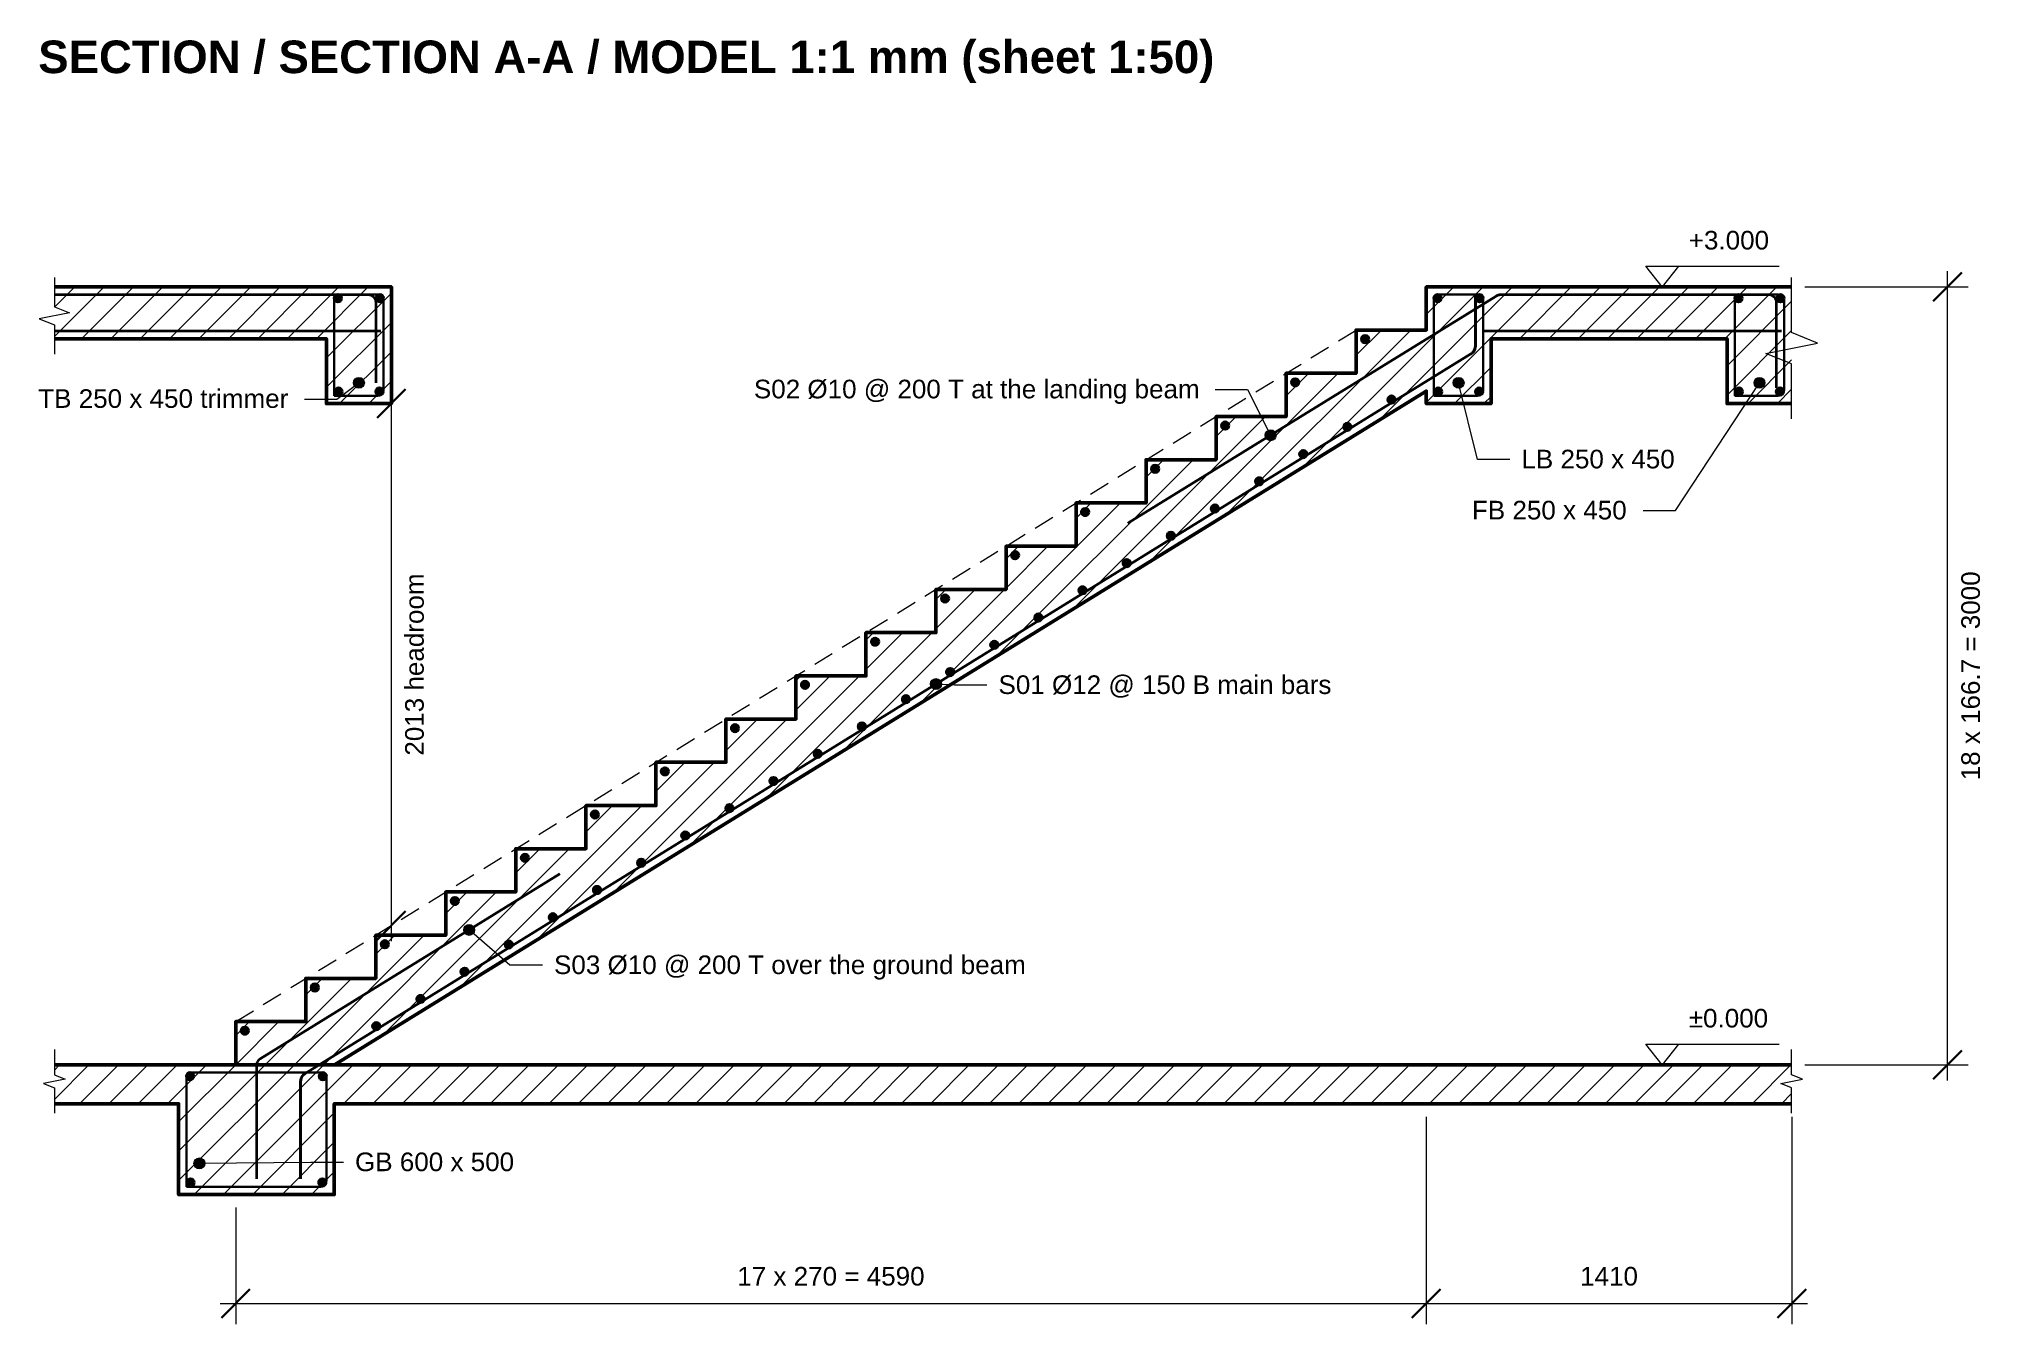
# Model space of a CAD drawing. Header units: millimetres. Extents: x 2 to 27661, y 0 to 4956.
# Drawn here: x 2 to 7487, y 0 to 4956 of the extents above; entities that cross this region are included whole.
import ezdxf
from ezdxf.enums import TextEntityAlignment as Align

# ---------------------------------------------------------------- set-up
doc = ezdxf.new("R2010")
doc.units = ezdxf.units.MM
for name, color, linetype, lineweight, true_color in [('A-BORDER', 7, 'Continuous', 18, 0x6f8794), ('A-DIMS', 7, 'Continuous', 15, 0x46606d), ('A-TEXT', 7, 'Continuous', 15, 0x1b2a33), ('S-CONC', 7, 'Continuous', 50, 0x1f2d36), ('S-HATCH', 7, 'Continuous', 9, 0x9aa5aa), ('S-REBAR', 7, 'Continuous', 40, 0xb2361f)]:
    doc.layers.add(name, color=color, linetype=linetype, lineweight=lineweight, true_color=true_color)
doc.styles.add('STR_BOLD', font='arialbd.ttf')
doc.styles.add('STR_REGULAR', font='arial.ttf')

msp = doc.modelspace()

# ---------------------------------------------------------------- texts
at = {"layer": 'A-TEXT', "style": 'STR_BOLD'}
msp.add_text('SECTION / SECTION A-A / MODEL 1:1 mm (sheet 1:50)', height=125.65, dxfattribs=at).set_placement((0, 4824))

# ---------------------------------------------------------------- blocks, each defined once
blk = doc.blocks.new('2104_STAIR_STRAIGHT_SECTION')
at = {"layer": 'A-DIMS'}
h = blk.add_hatch(color=256, dxfattribs=at)
edge = h.paths.add_edge_path()
edge.add_arc((475, 2630), 21, 0, 360)
h = blk.add_hatch(color=256, dxfattribs=at)
edge = h.paths.add_edge_path()
edge.add_arc((4715, 2630), 21, 0, 360)
h = blk.add_hatch(color=256, dxfattribs=at)
edge = h.paths.add_edge_path()
edge.add_arc((5875, 2630), 21, 0, 360)
h = blk.add_hatch(color=256, dxfattribs=at)
edge = h.paths.add_edge_path()
edge.add_arc((3990, 2427.7), 21, 0, 360)
h = blk.add_hatch(color=256, dxfattribs=at)
edge = h.paths.add_edge_path()
edge.add_arc((2700, 1468.1), 21, 0, 360)
h = blk.add_hatch(color=256, dxfattribs=at)
edge = h.paths.add_edge_path()
edge.add_arc((900, 520.3), 21, 0, 360)
h = blk.add_hatch(color=256, dxfattribs=at)
edge = h.paths.add_edge_path()
edge.add_arc((-140, -380), 21, 0, 360)
at = {"layer": 'S-REBAR'}
h = blk.add_hatch(color=256, dxfattribs=at)
edge = h.paths.add_edge_path()
edge.add_arc((394, 2956), 14, 0, 360)
h = blk.add_hatch(color=256, dxfattribs=at)
edge = h.paths.add_edge_path()
edge.add_arc((556, 2956), 14, 0, 360)
h = blk.add_hatch(color=256, dxfattribs=at)
edge = h.paths.add_edge_path()
edge.add_arc((4634, 2956), 14, 0, 360)
h = blk.add_hatch(color=256, dxfattribs=at)
edge = h.paths.add_edge_path()
edge.add_arc((4796, 2956), 14, 0, 360)
h = blk.add_hatch(color=256, dxfattribs=at)
edge = h.paths.add_edge_path()
edge.add_arc((5794, 2956), 14, 0, 360)
h = blk.add_hatch(color=256, dxfattribs=at)
edge = h.paths.add_edge_path()
edge.add_arc((5956, 2956), 14, 0, 360)
h = blk.add_hatch(color=256, dxfattribs=at)
edge = h.paths.add_edge_path()
edge.add_arc((4355, 2798.3), 14, 0, 360)
h = blk.add_hatch(color=256, dxfattribs=at)
edge = h.paths.add_edge_path()
edge.add_arc((4085, 2631.7), 14, 0, 360)
h = blk.add_hatch(color=256, dxfattribs=at)
edge = h.paths.add_edge_path()
edge.add_arc((396, 2596), 14, 0, 360)
h = blk.add_hatch(color=256, dxfattribs=at)
edge = h.paths.add_edge_path()
edge.add_arc((554, 2596), 14, 0, 360)
h = blk.add_hatch(color=256, dxfattribs=at)
edge = h.paths.add_edge_path()
edge.add_arc((4456.4, 2565.2), 14, 0, 360)
h = blk.add_hatch(color=256, dxfattribs=at)
edge = h.paths.add_edge_path()
edge.add_arc((4636, 2596), 14, 0, 360)
h = blk.add_hatch(color=256, dxfattribs=at)
edge = h.paths.add_edge_path()
edge.add_arc((4794, 2596), 14, 0, 360)
h = blk.add_hatch(color=256, dxfattribs=at)
edge = h.paths.add_edge_path()
edge.add_arc((5796, 2596), 14, 0, 360)
h = blk.add_hatch(color=256, dxfattribs=at)
edge = h.paths.add_edge_path()
edge.add_arc((5954, 2596), 14, 0, 360)
h = blk.add_hatch(color=256, dxfattribs=at)
edge = h.paths.add_edge_path()
edge.add_arc((3815, 2465), 14, 0, 360)
h = blk.add_hatch(color=256, dxfattribs=at)
edge = h.paths.add_edge_path()
edge.add_arc((4286.2, 2460.1), 14, 0, 360)
h = blk.add_hatch(color=256, dxfattribs=at)
edge = h.paths.add_edge_path()
edge.add_arc((4116, 2355.1), 14, 0, 360)
h = blk.add_hatch(color=256, dxfattribs=at)
edge = h.paths.add_edge_path()
edge.add_arc((3545, 2298.3), 14, 0, 360)
h = blk.add_hatch(color=256, dxfattribs=at)
edge = h.paths.add_edge_path()
edge.add_arc((3945.8, 2250), 14, 0, 360)
h = blk.add_hatch(color=256, dxfattribs=at)
edge = h.paths.add_edge_path()
edge.add_arc((3275, 2131.7), 14, 0, 360)
h = blk.add_hatch(color=256, dxfattribs=at)
edge = h.paths.add_edge_path()
edge.add_arc((3775.6, 2144.9), 14, 0, 360)
h = blk.add_hatch(color=256, dxfattribs=at)
edge = h.paths.add_edge_path()
edge.add_arc((3605.4, 2039.9), 14, 0, 360)
h = blk.add_hatch(color=256, dxfattribs=at)
edge = h.paths.add_edge_path()
edge.add_arc((3005, 1965), 14, 0, 360)
h = blk.add_hatch(color=256, dxfattribs=at)
edge = h.paths.add_edge_path()
edge.add_arc((3435.2, 1934.8), 14, 0, 360)
h = blk.add_hatch(color=256, dxfattribs=at)
edge = h.paths.add_edge_path()
edge.add_arc((2735, 1798.3), 14, 0, 360)
h = blk.add_hatch(color=256, dxfattribs=at)
edge = h.paths.add_edge_path()
edge.add_arc((3265, 1829.8), 14, 0, 360)
h = blk.add_hatch(color=256, dxfattribs=at)
edge = h.paths.add_edge_path()
edge.add_arc((3094.9, 1724.7), 14, 0, 360)
h = blk.add_hatch(color=256, dxfattribs=at)
edge = h.paths.add_edge_path()
edge.add_arc((2465, 1631.7), 14, 0, 360)
h = blk.add_hatch(color=256, dxfattribs=at)
edge = h.paths.add_edge_path()
edge.add_arc((2924.7, 1619.7), 14, 0, 360)
h = blk.add_hatch(color=256, dxfattribs=at)
edge = h.paths.add_edge_path()
edge.add_arc((2754.5, 1514.6), 14, 0, 360)
h = blk.add_hatch(color=256, dxfattribs=at)
edge = h.paths.add_edge_path()
edge.add_arc((2195, 1465), 14, 0, 360)
h = blk.add_hatch(color=256, dxfattribs=at)
edge = h.paths.add_edge_path()
edge.add_arc((2584.3, 1409.6), 14, 0, 360)
h = blk.add_hatch(color=256, dxfattribs=at)
edge = h.paths.add_edge_path()
edge.add_arc((1925, 1298.3), 14, 0, 360)
h = blk.add_hatch(color=256, dxfattribs=at)
edge = h.paths.add_edge_path()
edge.add_arc((2414.1, 1304.5), 14, 0, 360)
h = blk.add_hatch(color=256, dxfattribs=at)
edge = h.paths.add_edge_path()
edge.add_arc((2243.9, 1199.5), 14, 0, 360)
h = blk.add_hatch(color=256, dxfattribs=at)
edge = h.paths.add_edge_path()
edge.add_arc((1655, 1131.7), 14, 0, 360)
h = blk.add_hatch(color=256, dxfattribs=at)
edge = h.paths.add_edge_path()
edge.add_arc((2073.7, 1094.4), 14, 0, 360)
h = blk.add_hatch(color=256, dxfattribs=at)
edge = h.paths.add_edge_path()
edge.add_arc((1385, 965), 14, 0, 360)
h = blk.add_hatch(color=256, dxfattribs=at)
edge = h.paths.add_edge_path()
edge.add_arc((1903.5, 989.4), 14, 0, 360)
h = blk.add_hatch(color=256, dxfattribs=at)
edge = h.paths.add_edge_path()
edge.add_arc((1733.4, 884.3), 14, 0, 360)
h = blk.add_hatch(color=256, dxfattribs=at)
edge = h.paths.add_edge_path()
edge.add_arc((1115, 798.3), 14, 0, 360)
h = blk.add_hatch(color=256, dxfattribs=at)
edge = h.paths.add_edge_path()
edge.add_arc((1563.2, 779.2), 14, 0, 360)
h = blk.add_hatch(color=256, dxfattribs=at)
edge = h.paths.add_edge_path()
edge.add_arc((1393, 674.2), 14, 0, 360)
h = blk.add_hatch(color=256, dxfattribs=at)
edge = h.paths.add_edge_path()
edge.add_arc((845, 631.7), 14, 0, 360)
h = blk.add_hatch(color=256, dxfattribs=at)
edge = h.paths.add_edge_path()
edge.add_arc((1222.8, 569.1), 14, 0, 360)
h = blk.add_hatch(color=256, dxfattribs=at)
edge = h.paths.add_edge_path()
edge.add_arc((575, 465), 14, 0, 360)
h = blk.add_hatch(color=256, dxfattribs=at)
edge = h.paths.add_edge_path()
edge.add_arc((1052.6, 464.1), 14, 0, 360)
h = blk.add_hatch(color=256, dxfattribs=at)
edge = h.paths.add_edge_path()
edge.add_arc((305, 298.3), 14, 0, 360)
h = blk.add_hatch(color=256, dxfattribs=at)
edge = h.paths.add_edge_path()
edge.add_arc((882.4, 359), 14, 0, 360)
h = blk.add_hatch(color=256, dxfattribs=at)
edge = h.paths.add_edge_path()
edge.add_arc((712.2, 254), 14, 0, 360)
h = blk.add_hatch(color=256, dxfattribs=at)
edge = h.paths.add_edge_path()
edge.add_arc((542, 148.9), 14, 0, 360)
h = blk.add_hatch(color=256, dxfattribs=at)
edge = h.paths.add_edge_path()
edge.add_arc((35, 131.7), 14, 0, 360)
h = blk.add_hatch(color=256, dxfattribs=at)
edge = h.paths.add_edge_path()
edge.add_arc((-176, -44), 14, 0, 360)
h = blk.add_hatch(color=256, dxfattribs=at)
edge = h.paths.add_edge_path()
edge.add_arc((336, -44), 14, 0, 360)
h = blk.add_hatch(color=256, dxfattribs=at)
edge = h.paths.add_edge_path()
edge.add_arc((-174, -454), 14, 0, 360)
h = blk.add_hatch(color=256, dxfattribs=at)
edge = h.paths.add_edge_path()
edge.add_arc((334, -454), 14, 0, 360)
at = {"layer": 'A-DIMS'}
for p, q in [((5437.5, 3080), (5951.1, 3080)), ((6050, 3000), (6680, 3000)), ((6600, -60), (6600, 3060)), ((4252, 2791.4), (4320, 2833.3)), ((4039.4, 2660.1), (4107.4, 2702.1)), ((4145.7, 2725.7), (4213.7, 2767.7)), ((3933.1, 2594.5), (4001.1, 2636.5)), ((600, 477), (600, 2610)), ((3826.8, 2528.9), (3894.8, 2570.9)), ((3720.5, 2463.3), (3788.5, 2505.2)), ((3614.2, 2397.7), (3682.2, 2439.6)), ((3507.9, 2332), (3575.9, 2374)), ((3401.6, 2266.4), (3469.6, 2308.4)), ((3189, 2135.2), (3257, 2177.2)), ((3295.3, 2200.8), (3363.3, 2242.8)), ((3082.7, 2069.6), (3150.7, 2111.5)), ((2976.4, 2003.9), (3044.4, 2045.9)), ((2870.1, 1938.3), (2938.1, 1980.3)), ((2763.8, 1872.7), (2831.8, 1914.7)), ((2657.5, 1807.1), (2725.5, 1849.1)), ((2551.2, 1741.5), (2619.2, 1783.5)), ((2338.6, 1610.2), (2406.6, 1652.2)), ((2444.9, 1675.9), (2512.9, 1717.8)), ((2232.3, 1544.6), (2300.3, 1586.6)), ((2126, 1479), (2194, 1521)), ((2019.7, 1413.4), (2087.7, 1455.4)), ((1913.4, 1347.8), (1981.4, 1389.8)), ((1807.1, 1282.2), (1875.1, 1324.1)), ((1700.8, 1216.5), (1768.8, 1258.5)), ((1488.2, 1085.3), (1556.2, 1127.3)), ((1594.5, 1150.9), (1662.5, 1192.9)), ((1381.9, 1019.7), (1449.9, 1061.7)), ((1275.6, 954.1), (1343.6, 996.1)), ((1169.3, 888.5), (1237.3, 930.4)), ((1063, 822.8), (1131, 864.8)), ((956.7, 757.2), (1024.7, 799.2)), ((850.4, 691.6), (918.4, 733.6)), ((637.8, 560.4), (705.8, 602.3)), ((744.1, 626), (812.1, 668)), ((531.5, 494.8), (599.5, 536.7)), ((425.2, 429.1), (493.2, 471.1)), ((318.9, 363.5), (386.9, 405.5)), ((212.6, 297.9), (280.6, 339.9)), ((106.3, 232.3), (174.3, 274.3)), ((0, 166.7), (68, 208.6)), ((5437.5, 80), (5951.1, 80)), ((6050, 0), (6680, 0)), ((4590, -200), (4590, -1000)), ((4590, -200), (4590, -1000)), ((6000, -200), (6000, -1000)), ((0, -550), (0, -1000)), ((-60, -920), (4650, -920)), ((4530, -920), (6060, -920))]:
    blk.add_line(p, q, dxfattribs=at)
at = {"layer": 'A-DIMS', "lineweight": 30}
for p, q in [((6545, 2945), (6655, 3055)), ((545, 2495), (655, 2605)), ((545, 482), (655, 592)), ((6545, -55), (6655, 55)), ((-55, -975), (55, -865)), ((4535, -975), (4645, -865)), ((4535, -975), (4645, -865)), ((5945, -975), (6055, -865))]:
    blk.add_line(p, q, dxfattribs=at)
at = {"layer": 'A-DIMS'}
for points in [[(5500, 3000), (5437.5, 3080), (5562.5, 3080)], [(5500, 0), (5437.5, 80), (5562.5, 80)]]:
    blk.add_lwpolyline(points, close=True, dxfattribs=at)
for points in [[(-699, 3036), (-699, 2923.5), (-640.6, 2900.1), (-757.4, 2876.8), (-699, 2853.4), (-699, 2740.9)], [(5999, 2490.7), (5999, 2703.4), (5899, 2743.4), (6099, 2783.4), (5999, 2823.4), (5999, 3036)], [(265, 2567.3), (390, 2567.3), (475, 2630)], [(4912.3, 2334), (4787.3, 2334), (4715, 2630)], [(5426.3, 2137.1), (5551.3, 2137.1), (5875, 2630)], [(3776.5, 2604), (3901.5, 2604), (3990, 2427.7)], [(2895.9, 1464), (2770.9, 1464), (2700, 1468.1)], [(1182.3, 384), (1057.3, 384), (900, 520.3)], [(-699, 59.3), (-699, -38.2), (-657.3, -54.9), (-740.7, -71.6), (-699, -88.3), (-699, -185.8)], [(5999, -185.8), (5999, -88.3), (5957.3, -71.6), (6040.7, -54.9), (5999, -38.2), (5999, 59.3)], [(415, -376), (290, -376), (-140, -380)]]:
    blk.add_lwpolyline(points, dxfattribs=at)
for centre in [(475, 2630), (4715, 2630), (5875, 2630), (3990, 2427.7), (2700, 1468.1), (900, 520.3), (-140, -380)]:
    blk.add_circle(centre, 21, dxfattribs=at)
at = {"layer": 'S-CONC'}
for points in [[(-699, 2800), (350, 2800), (350, 2550), (600, 2550), (600, 3000), (-699, 3000)], [(380.8, 0), (0, 0), (0, 166.7), (270, 166.7), (270, 333.3), (540, 333.3), (540, 500), (810, 500), (810, 666.7), (1080, 666.7), (1080, 833.3), (1350, 833.3), (1350, 1000), (1620, 1000), (1620, 1166.7), (1890, 1166.7), (1890, 1333.3), (2160, 1333.3), (2160, 1500), (2430, 1500), (2430, 1666.7), (2700, 1666.7), (2700, 1833.3), (2970, 1833.3), (2970, 2000), (3240, 2000), (3240, 2166.7), (3510, 2166.7), (3510, 2333.3), (3780, 2333.3), (3780, 2500), (4050, 2500), (4050, 2666.7), (4320, 2666.7), (4320, 2833.3), (4590, 2833.3), (4590, 3000), (5999, 3000)], [(5999, 2550), (5750, 2550), (5750, 2800), (4840, 2800), (4840, 2550), (4590, 2550), (4590, 2598.3), (380.8, 0)], [(5999, 0), (-699, 0)], [(-699, -150), (-220, -150), (-220, -500), (380, -500), (380, -150), (5999, -150)]]:
    blk.add_lwpolyline(points, dxfattribs=at)
at = {"layer": 'S-HATCH'}
for p, q in [((-699, 2808.2), (-507.2, 3000)), ((-699, 2921.4), (-620.4, 3000)), ((-594.1, 2800), (-394.1, 3000)), ((-481, 2800), (-281, 3000)), ((-367.8, 2800), (-167.8, 3000)), ((-254.7, 2800), (-54.7, 3000)), ((-141.6, 2800), (58.4, 3000)), ((-28.4, 2800), (171.6, 3000)), ((84.7, 2800), (284.7, 3000)), ((197.8, 2800), (397.8, 3000)), ((311, 2800), (511, 3000)), ((4115.7, 2305.5), (4810.2, 3000)), ((4411.4, 2488), (4923.3, 3000)), ((4590, 2553.5), (5036.5, 3000)), ((4590, 2892.9), (4697.1, 3000)), ((4949.6, 2800), (5149.6, 3000)), ((5062.7, 2800), (5262.7, 3000)), ((5175.9, 2800), (5375.9, 3000)), ((5289, 2800), (5489, 3000)), ((5402.2, 2800), (5602.2, 3000)), ((5515.3, 2800), (5715.3, 3000)), ((5628.4, 2800), (5828.4, 3000)), ((5741.6, 2800), (5941.6, 3000)), ((350, 2725.9), (600, 2975.9)), ((5750, 2695.3), (5999, 2944.3)), ((350, 2612.7), (600, 2862.7)), ((3820.1, 2123.1), (4530.4, 2833.3)), ((4320, 2736.1), (4417.3, 2833.3)), ((5750, 2582.2), (5999, 2831.2)), ((400.4, 2550), (600, 2749.6)), ((5831, 2550), (5999, 2718)), ((513.5, 2550), (600, 2636.5)), ((3524.5, 1940.6), (4250.6, 2666.7)), ((4050, 2579.2), (4137.4, 2666.7)), ((4699.6, 2550), (4840, 2690.4)), ((4812.7, 2550), (4840, 2577.3)), ((5944.1, 2550), (5999, 2604.9)), ((3228.9, 1758.1), (3970.8, 2500)), ((3780, 2422.4), (3857.6, 2500)), ((2933.3, 1575.6), (3691, 2333.3)), ((3510, 2265.5), (3577.8, 2333.3)), ((2637.7, 1393.1), (3411.2, 2166.7)), ((3240, 2108.6), (3298, 2166.7)), ((2970, 1838.6), (3131.4, 2000)), ((2970, 1951.8), (3018.2, 2000)), ((2342, 1210.7), (2964.7, 1833.3)), ((2700, 1681.8), (2851.6, 1833.3)), ((2700, 1794.9), (2738.4, 1833.3)), ((2046.4, 1028.2), (2684.9, 1666.7)), ((2430, 1524.9), (2571.8, 1666.7)), ((2430, 1638), (2458.6, 1666.7)), ((1750.8, 845.7), (2405.1, 1500)), ((2160, 1368), (2292, 1500)), ((2160, 1481.2), (2178.8, 1500)), ((1455.2, 663.2), (2125.3, 1333.3)), ((1890, 1211.2), (2012.2, 1333.3)), ((1890, 1324.3), (1899, 1333.3)), ((1159.6, 480.8), (1845.5, 1166.7)), ((1620, 1054.3), (1732.4, 1166.7)), ((864, 298.3), (1565.7, 1000)), ((1350, 897.5), (1452.5, 1000)), ((568.3, 115.8), (1285.9, 833.3)), ((1080, 740.6), (1172.7, 833.3)), ((339.4, 0), (1006.1, 666.7)), ((810, 583.7), (892.9, 666.7)), ((226.3, 0), (726.3, 500)), ((540, 426.9), (613.1, 500)), ((113.1, 0), (446.5, 333.3)), ((270, 270), (333.3, 333.3)), ((0, 0), (166.7, 166.7)), ((0, 113.1), (53.5, 166.7)), ((-699, -133.3), (-565.7, 0)), ((-699, -20.2), (-678.8, 0)), ((-602.5, -150), (-452.5, 0)), ((-489.4, -150), (-339.4, 0)), ((-376.3, -150), (-226.3, 0)), ((-263.1, -150), (-113.1, 0)), ((-220, -446.3), (226.3, 0)), ((-220, -333.1), (113.1, 0)), ((-220, -220), (0, 0)), ((-160.6, -500), (339.4, 0)), ((-47.5, -500), (452.5, 0)), ((415.7, -150), (565.7, 0)), ((528.8, -150), (678.8, 0)), ((642, -150), (792, 0)), ((755.1, -150), (905.1, 0)), ((868.2, -150), (1018.2, 0)), ((981.4, -150), (1131.4, 0)), ((1094.5, -150), (1244.5, 0)), ((1207.6, -150), (1357.6, 0)), ((1320.8, -150), (1470.8, 0)), ((1547.1, -150), (1697.1, 0)), ((1660.2, -150), (1810.2, 0)), ((1773.3, -150), (1923.3, 0)), ((1886.5, -150), (2036.5, 0)), ((1999.6, -150), (2149.6, 0)), ((2112.7, -150), (2262.7, 0)), ((2225.9, -150), (2375.9, 0)), ((2339, -150), (2489, 0)), ((2452.2, -150), (2602.2, 0)), ((2565.3, -150), (2715.3, 0)), ((2678.4, -150), (2828.4, 0)), ((2791.6, -150), (2941.6, 0)), ((2904.7, -150), (3054.7, 0)), ((3017.8, -150), (3167.8, 0)), ((3131, -150), (3281, 0)), ((3244.1, -150), (3394.1, 0)), ((3357.2, -150), (3507.2, 0)), ((3470.4, -150), (3620.4, 0)), ((3583.5, -150), (3733.5, 0)), ((3696.7, -150), (3846.7, 0)), ((3809.8, -150), (3959.8, 0)), ((3922.9, -150), (4072.9, 0)), ((4036.1, -150), (4186.1, 0)), ((4149.2, -150), (4299.2, 0)), ((4262.3, -150), (4412.3, 0)), ((4375.5, -150), (4525.5, 0)), ((4488.6, -150), (4638.6, 0)), ((4601.8, -150), (4751.8, 0)), ((4714.9, -150), (4864.9, 0)), ((4828, -150), (4978, 0)), ((4941.2, -150), (5091.2, 0)), ((5054.3, -150), (5204.3, 0)), ((5167.4, -150), (5317.4, 0)), ((5280.6, -150), (5430.6, 0)), ((5393.7, -150), (5543.7, 0)), ((5506.9, -150), (5656.9, 0)), ((5620, -150), (5770, 0)), ((5733.1, -150), (5883.1, 0)), ((5846.3, -150), (5996.3, 0)), ((1433.9, -150), (1583.9, 0)), ((5959.4, -150), (5999, -110.4)), ((65.7, -500), (380, -185.7)), ((178.8, -500), (380, -298.8)), ((292, -500), (380, -412))]:
    blk.add_line(p, q, dxfattribs=at)
at = {"layer": 'S-REBAR', "lineweight": 35}
for points in [[(-699, 2970), (509.7, 2970), (509.8, 2970), (509.9, 2970), (510, 2970), (510.1, 2970), (510.2, 2970), (510.3, 2970), (517.1, 2969.1), (517.3, 2969), (517.5, 2969), (517.8, 2968.9), (518, 2968.9), (518.2, 2968.8), (518.4, 2968.7), (524.4, 2966.2), (524.6, 2966.1), (524.8, 2966), (525, 2965.9), (525.2, 2965.8), (525.3, 2965.7), (525.5, 2965.6), (530.7, 2961.6), (530.9, 2961.5), (531, 2961.3), (531.2, 2961.2), (531.3, 2961), (531.5, 2960.9), (531.6, 2960.7), (535.6, 2955.5), (535.7, 2955.3), (535.8, 2955.2), (535.9, 2955), (536, 2954.8), (536.1, 2954.6), (536.2, 2954.4), (538.7, 2948.4), (538.8, 2948.2), (538.9, 2948), (538.9, 2947.8), (539, 2947.5), (539, 2947.3), (539.1, 2947.1), (540, 2940.3), (540, 2940.2), (540, 2940.1), (540, 2940), (540, 2939.9), (540, 2939.8), (540, 2939.7), (540, 2630)], [(5590, 2969), (4875.5, 2969), (4875.5, 2969), (4875.4, 2969), (4875.4, 2969), (4875.4, 2969), (4875.3, 2969), (4875.3, 2969), (4872.9, 2968.9), (4872.8, 2968.9), (4872.7, 2968.9), (4872.6, 2968.9), (4872.6, 2968.9), (4872.5, 2968.9), (4872.4, 2968.8), (4870.1, 2968.5), (4870.1, 2968.5), (4870, 2968.5), (4869.9, 2968.5), (4869.8, 2968.5), (4869.8, 2968.5), (4869.7, 2968.4), (4867.4, 2967.9), (4867.4, 2967.9), (4867.3, 2967.9), (4867.2, 2967.9), (4867.1, 2967.8), (4867.1, 2967.8), (4867, 2967.8), (4864.8, 2967.1), (4864.7, 2967), (4864.7, 2967), (4864.6, 2967), (4864.5, 2967), (4864.5, 2966.9), (4864.4, 2966.9), (4862.3, 2966), (4862.2, 2965.9), (4862.1, 2965.9), (4862.1, 2965.9), (4862, 2965.8), (4861.9, 2965.8), (4861.9, 2965.8), (4859.7, 2964.6), (4859.7, 2964.6), (4859.7, 2964.5), (4859.6, 2964.5), (4859.6, 2964.5), (4859.6, 2964.5), (4859.6, 2964.5), (3440, 2088.2)], [(5490, 2970), (5909.7, 2970), (5909.8, 2970), (5909.9, 2970), (5910, 2970), (5910.1, 2970), (5910.2, 2970), (5910.3, 2970), (5917.1, 2969.1), (5917.3, 2969), (5917.5, 2969), (5917.8, 2968.9), (5918, 2968.9), (5918.2, 2968.8), (5918.4, 2968.7), (5924.4, 2966.2), (5924.6, 2966.1), (5924.8, 2966), (5925, 2965.9), (5925.2, 2965.8), (5925.3, 2965.7), (5925.5, 2965.6), (5930.7, 2961.6), (5930.9, 2961.5), (5931, 2961.3), (5931.2, 2961.2), (5931.3, 2961), (5931.5, 2960.9), (5931.6, 2960.7), (5935.6, 2955.5), (5935.7, 2955.3), (5935.8, 2955.2), (5935.9, 2955), (5936, 2954.8), (5936.1, 2954.6), (5936.2, 2954.4), (5938.7, 2948.4), (5938.8, 2948.2), (5938.9, 2948), (5938.9, 2947.8), (5939, 2947.5), (5939, 2947.3), (5939.1, 2947.1), (5940, 2940.3), (5940, 2940.2), (5940, 2940.1), (5940, 2940), (5940, 2939.9), (5940, 2939.8), (5940, 2939.7), (5940, 2610)], [(-699, 2830), (560, 2830)], [(4810, 2830), (5960, 2830)], [(1250, 736.3), (94.4, 23), (94.4, 23), (94.3, 23), (94.2, 22.9), (94.2, 22.9), (94.1, 22.8), (94.1, 22.8), (90.5, 20.1), (90.4, 20.1), (90.3, 20), (90.2, 19.9), (90.1, 19.8), (90, 19.7), (89.9, 19.6), (86.9, 16.5), (86.8, 16.4), (86.7, 16.3), (86.7, 16.2), (86.6, 16.1), (86.5, 16), (86.4, 15.9), (84, 12.4), (84, 12.2), (83.9, 12.1), (83.8, 12), (83.7, 11.9), (83.7, 11.7), (83.6, 11.6), (81.9, 7.8), (81.8, 7.6), (81.8, 7.5), (81.7, 7.4), (81.7, 7.2), (81.6, 7.1), (81.6, 7), (80.5, 2.9), (80.5, 2.7), (80.5, 2.6), (80.4, 2.5), (80.4, 2.3), (80.4, 2.2), (80.4, 2), (80, -2.4), (80, -2.5), (80, -2.5), (80, -2.6), (80, -2.7), (80, -2.8), (80, -2.8), (80, -440)]]:
    blk.add_lwpolyline(points, dxfattribs=at)
at = {"layer": 'S-REBAR', "lineweight": 40}
blk.add_lwpolyline([(250, -440), (250, -64.6), (250, -64.5), (250, -64.5), (250, -64.4), (250, -64.3), (250, -64.2), (250, -64.1), (250.5, -58.8), (250.5, -58.6), (250.5, -58.5), (250.5, -58.3), (250.6, -58.1), (250.6, -58), (250.6, -57.8), (251.9, -52.9), (252, -52.7), (252, -52.6), (252.1, -52.4), (252.1, -52.2), (252.2, -52.1), (252.3, -51.9), (254.4, -47.3), (254.4, -47.1), (254.5, -47), (254.6, -46.8), (254.7, -46.7), (254.8, -46.5), (254.8, -46.4), (257.7, -42.2), (257.8, -42.1), (257.9, -41.9), (258, -41.8), (258.1, -41.7), (258.2, -41.5), (258.3, -41.4), (261.8, -37.7), (262, -37.6), (262.1, -37.5), (262.2, -37.4), (262.3, -37.3), (262.5, -37.2), (262.6, -37.1), (266.9, -33.9), (267, -33.8), (267, -33.8), (267.1, -33.7), (267.2, -33.7), (267.2, -33.6), (267.3, -33.6), (4762.7, 2741.3), (4762.8, 2741.4), (4762.8, 2741.4), (4762.9, 2741.5), (4763, 2741.5), (4763, 2741.6), (4763.1, 2741.6), (4767.4, 2744.8), (4767.5, 2744.9), (4767.7, 2745), (4767.8, 2745.1), (4767.9, 2745.2), (4768, 2745.3), (4768.2, 2745.5), (4771.7, 2749.1), (4771.8, 2749.3), (4771.9, 2749.4), (4772, 2749.5), (4772.1, 2749.6), (4772.2, 2749.8), (4772.3, 2749.9), (4775.2, 2754.1), (4775.2, 2754.3), (4775.3, 2754.4), (4775.4, 2754.6), (4775.5, 2754.7), (4775.6, 2754.9), (4775.6, 2755), (4777.7, 2759.7), (4777.8, 2759.8), (4777.9, 2760), (4777.9, 2760.1), (4778, 2760.3), (4778, 2760.4), (4778.1, 2760.6), (4779.4, 2765.5), (4779.4, 2765.7), (4779.4, 2765.9), (4779.5, 2766), (4779.5, 2766.2), (4779.5, 2766.4), (4779.5, 2766.5), (4780, 2771.8), (4780, 2771.9), (4780, 2772), (4780, 2772.1), (4780, 2772.2), (4780, 2772.3), (4780, 2772.4), (4780, 2967)], dxfattribs=at)
at = {"layer": 'S-REBAR', "lineweight": 30}
for points in [[(380, 2580), (545.7, 2580), (545.8, 2580), (545.9, 2580), (546, 2580), (546.1, 2580), (546.2, 2580), (546.3, 2580), (551.7, 2580.7), (551.9, 2580.8), (552, 2580.8), (552.2, 2580.9), (552.4, 2580.9), (552.5, 2581), (552.7, 2581), (557.5, 2583), (557.7, 2583.1), (557.8, 2583.2), (558, 2583.2), (558.1, 2583.3), (558.3, 2583.4), (558.4, 2583.5), (562.6, 2586.7), (562.7, 2586.8), (562.8, 2586.9), (562.9, 2587.1), (563.1, 2587.2), (563.2, 2587.3), (563.3, 2587.4), (566.5, 2591.6), (566.6, 2591.7), (566.7, 2591.9), (566.8, 2592), (566.8, 2592.2), (566.9, 2592.3), (567, 2592.5), (569, 2597.3), (569, 2597.5), (569.1, 2597.6), (569.1, 2597.8), (569.2, 2598), (569.2, 2598.1), (569.3, 2598.3), (570, 2603.7), (570, 2603.8), (570, 2603.9), (570, 2604), (570, 2604.1), (570, 2604.2), (570, 2604.3), (570, 2945.7), (570, 2945.8), (570, 2945.9), (570, 2946), (570, 2946.1), (570, 2946.2), (570, 2946.3), (569.3, 2951.7), (569.2, 2951.9), (569.2, 2952), (569.1, 2952.2), (569.1, 2952.4), (569, 2952.5), (569, 2952.7), (567, 2957.5), (566.9, 2957.7), (566.8, 2957.8), (566.8, 2958), (566.7, 2958.1), (566.6, 2958.3), (566.5, 2958.4), (563.3, 2962.6), (563.2, 2962.7), (563.1, 2962.8), (562.9, 2962.9), (562.8, 2963.1), (562.7, 2963.2), (562.6, 2963.3), (558.4, 2966.5), (558.3, 2966.6), (558.1, 2966.7), (558, 2966.8), (557.8, 2966.8), (557.7, 2966.9), (557.5, 2967), (552.7, 2969), (552.5, 2969), (552.4, 2969.1), (552.2, 2969.1), (552, 2969.2), (551.9, 2969.2), (551.7, 2969.3), (546.3, 2970), (546.2, 2970), (546.1, 2970), (546, 2970), (545.9, 2970), (545.8, 2970), (545.7, 2970), (404.3, 2970), (404.2, 2970), (404.1, 2970), (404, 2970), (403.9, 2970), (403.8, 2970), (403.7, 2970), (398.3, 2969.3), (398.1, 2969.2), (398, 2969.2), (397.8, 2969.1), (397.6, 2969.1), (397.5, 2969), (397.3, 2969), (392.5, 2967), (392.3, 2966.9), (392.2, 2966.8), (392, 2966.8), (391.9, 2966.7), (391.7, 2966.6), (391.6, 2966.5), (387.4, 2963.3), (387.3, 2963.2), (387.2, 2963.1), (387.1, 2962.9), (386.9, 2962.8), (386.8, 2962.7), (386.7, 2962.6), (383.5, 2958.4), (383.4, 2958.3), (383.3, 2958.1), (383.2, 2958), (383.2, 2957.8), (383.1, 2957.7), (383, 2957.5), (381, 2952.7), (381, 2952.5), (380.9, 2952.4), (380.9, 2952.2), (380.8, 2952), (380.8, 2951.9), (380.7, 2951.7), (380, 2946.3), (380, 2946.2), (380, 2946.1), (380, 2946), (380, 2945.9), (380, 2945.8), (380, 2945.7), (380, 2580)], [(4620, 2580), (4785.7, 2580), (4785.8, 2580), (4785.9, 2580), (4786, 2580), (4786.1, 2580), (4786.2, 2580), (4786.3, 2580), (4791.7, 2580.7), (4791.9, 2580.8), (4792, 2580.8), (4792.2, 2580.9), (4792.4, 2580.9), (4792.5, 2581), (4792.7, 2581), (4797.5, 2583), (4797.7, 2583.1), (4797.8, 2583.2), (4798, 2583.2), (4798.1, 2583.3), (4798.3, 2583.4), (4798.4, 2583.5), (4802.6, 2586.7), (4802.7, 2586.8), (4802.8, 2586.9), (4802.9, 2587.1), (4803.1, 2587.2), (4803.2, 2587.3), (4803.3, 2587.4), (4806.5, 2591.6), (4806.6, 2591.7), (4806.7, 2591.9), (4806.8, 2592), (4806.8, 2592.2), (4806.9, 2592.3), (4807, 2592.5), (4809, 2597.3), (4809, 2597.5), (4809.1, 2597.6), (4809.1, 2597.8), (4809.2, 2598), (4809.2, 2598.1), (4809.3, 2598.3), (4810, 2603.7), (4810, 2603.8), (4810, 2603.9), (4810, 2604), (4810, 2604.1), (4810, 2604.2), (4810, 2604.3), (4810, 2945.7), (4810, 2945.8), (4810, 2945.9), (4810, 2946), (4810, 2946.1), (4810, 2946.2), (4810, 2946.3), (4809.3, 2951.7), (4809.2, 2951.9), (4809.2, 2952), (4809.1, 2952.2), (4809.1, 2952.4), (4809, 2952.5), (4809, 2952.7), (4807, 2957.5), (4806.9, 2957.7), (4806.8, 2957.8), (4806.8, 2958), (4806.7, 2958.1), (4806.6, 2958.3), (4806.5, 2958.4), (4803.3, 2962.6), (4803.2, 2962.7), (4803.1, 2962.8), (4802.9, 2962.9), (4802.8, 2963.1), (4802.7, 2963.2), (4802.6, 2963.3), (4798.4, 2966.5), (4798.3, 2966.6), (4798.1, 2966.7), (4798, 2966.8), (4797.8, 2966.8), (4797.7, 2966.9), (4797.5, 2967), (4792.7, 2969), (4792.5, 2969), (4792.4, 2969.1), (4792.2, 2969.1), (4792, 2969.2), (4791.9, 2969.2), (4791.7, 2969.3), (4786.3, 2970), (4786.2, 2970), (4786.1, 2970), (4786, 2970), (4785.9, 2970), (4785.8, 2970), (4785.7, 2970), (4644.3, 2970), (4644.2, 2970), (4644.1, 2970), (4644, 2970), (4643.9, 2970), (4643.8, 2970), (4643.7, 2970), (4638.3, 2969.3), (4638.1, 2969.2), (4638, 2969.2), (4637.8, 2969.1), (4637.6, 2969.1), (4637.5, 2969), (4637.3, 2969), (4632.5, 2967), (4632.3, 2966.9), (4632.2, 2966.8), (4632, 2966.8), (4631.9, 2966.7), (4631.7, 2966.6), (4631.6, 2966.5), (4627.4, 2963.3), (4627.3, 2963.2), (4627.2, 2963.1), (4627.1, 2962.9), (4626.9, 2962.8), (4626.8, 2962.7), (4626.7, 2962.6), (4623.5, 2958.4), (4623.4, 2958.3), (4623.3, 2958.1), (4623.2, 2958), (4623.2, 2957.8), (4623.1, 2957.7), (4623, 2957.5), (4621, 2952.7), (4621, 2952.5), (4620.9, 2952.4), (4620.9, 2952.2), (4620.8, 2952), (4620.8, 2951.9), (4620.7, 2951.7), (4620, 2946.3), (4620, 2946.2), (4620, 2946.1), (4620, 2946), (4620, 2945.9), (4620, 2945.8), (4620, 2945.7), (4620, 2580)], [(5780, 2580), (5945.7, 2580), (5945.8, 2580), (5945.9, 2580), (5946, 2580), (5946.1, 2580), (5946.2, 2580), (5946.3, 2580), (5951.7, 2580.7), (5951.9, 2580.8), (5952, 2580.8), (5952.2, 2580.9), (5952.4, 2580.9), (5952.5, 2581), (5952.7, 2581), (5957.5, 2583), (5957.7, 2583.1), (5957.8, 2583.2), (5958, 2583.2), (5958.1, 2583.3), (5958.3, 2583.4), (5958.4, 2583.5), (5962.6, 2586.7), (5962.7, 2586.8), (5962.8, 2586.9), (5962.9, 2587.1), (5963.1, 2587.2), (5963.2, 2587.3), (5963.3, 2587.4), (5966.5, 2591.6), (5966.6, 2591.7), (5966.7, 2591.9), (5966.8, 2592), (5966.8, 2592.2), (5966.9, 2592.3), (5967, 2592.5), (5969, 2597.3), (5969, 2597.5), (5969.1, 2597.6), (5969.1, 2597.8), (5969.2, 2598), (5969.2, 2598.1), (5969.3, 2598.3), (5970, 2603.7), (5970, 2603.8), (5970, 2603.9), (5970, 2604), (5970, 2604.1), (5970, 2604.2), (5970, 2604.3), (5970, 2945.7), (5970, 2945.8), (5970, 2945.9), (5970, 2946), (5970, 2946.1), (5970, 2946.2), (5970, 2946.3), (5969.3, 2951.7), (5969.2, 2951.9), (5969.2, 2952), (5969.1, 2952.2), (5969.1, 2952.4), (5969, 2952.5), (5969, 2952.7), (5967, 2957.5), (5966.9, 2957.7), (5966.8, 2957.8), (5966.8, 2958), (5966.7, 2958.1), (5966.6, 2958.3), (5966.5, 2958.4), (5963.3, 2962.6), (5963.2, 2962.7), (5963.1, 2962.8), (5962.9, 2962.9), (5962.8, 2963.1), (5962.7, 2963.2), (5962.6, 2963.3), (5958.4, 2966.5), (5958.3, 2966.6), (5958.1, 2966.7), (5958, 2966.8), (5957.8, 2966.8), (5957.7, 2966.9), (5957.5, 2967), (5952.7, 2969), (5952.5, 2969), (5952.4, 2969.1), (5952.2, 2969.1), (5952, 2969.2), (5951.9, 2969.2), (5951.7, 2969.3), (5946.3, 2970), (5946.2, 2970), (5946.1, 2970), (5946, 2970), (5945.9, 2970), (5945.8, 2970), (5945.7, 2970), (5804.3, 2970), (5804.2, 2970), (5804.1, 2970), (5804, 2970), (5803.9, 2970), (5803.8, 2970), (5803.7, 2970), (5798.3, 2969.3), (5798.1, 2969.2), (5798, 2969.2), (5797.8, 2969.1), (5797.6, 2969.1), (5797.5, 2969), (5797.3, 2969), (5792.5, 2967), (5792.3, 2966.9), (5792.2, 2966.8), (5792, 2966.8), (5791.9, 2966.7), (5791.7, 2966.6), (5791.6, 2966.5), (5787.4, 2963.3), (5787.3, 2963.2), (5787.2, 2963.1), (5787.1, 2962.9), (5786.9, 2962.8), (5786.8, 2962.7), (5786.7, 2962.6), (5783.5, 2958.4), (5783.4, 2958.3), (5783.3, 2958.1), (5783.2, 2958), (5783.2, 2957.8), (5783.1, 2957.7), (5783, 2957.5), (5781, 2952.7), (5781, 2952.5), (5780.9, 2952.4), (5780.9, 2952.2), (5780.8, 2952), (5780.8, 2951.9), (5780.7, 2951.7), (5780, 2946.3), (5780, 2946.2), (5780, 2946.1), (5780, 2946), (5780, 2945.9), (5780, 2945.8), (5780, 2945.7), (5780, 2580)], [(-190, -470), (325.7, -470), (325.8, -470), (325.9, -470), (326, -470), (326.1, -470), (326.2, -470), (326.3, -470), (331.7, -469.3), (331.9, -469.2), (332, -469.2), (332.2, -469.1), (332.4, -469.1), (332.5, -469), (332.7, -469), (337.5, -467), (337.7, -466.9), (337.8, -466.8), (338, -466.8), (338.1, -466.7), (338.3, -466.6), (338.4, -466.5), (342.6, -463.3), (342.7, -463.2), (342.8, -463.1), (342.9, -462.9), (343.1, -462.8), (343.2, -462.7), (343.3, -462.6), (346.5, -458.4), (346.6, -458.3), (346.7, -458.1), (346.8, -458), (346.8, -457.8), (346.9, -457.7), (347, -457.5), (349, -452.7), (349, -452.5), (349.1, -452.4), (349.1, -452.2), (349.2, -452), (349.2, -451.9), (349.3, -451.7), (350, -446.3), (350, -446.2), (350, -446.1), (350, -446), (350, -445.9), (350, -445.8), (350, -445.7), (350, -54.3), (350, -54.2), (350, -54.1), (350, -54), (350, -53.9), (350, -53.8), (350, -53.7), (349.3, -48.3), (349.2, -48.1), (349.2, -48), (349.1, -47.8), (349.1, -47.6), (349, -47.5), (349, -47.3), (347, -42.5), (346.9, -42.3), (346.8, -42.2), (346.8, -42), (346.7, -41.9), (346.6, -41.7), (346.5, -41.6), (343.3, -37.4), (343.2, -37.3), (343.1, -37.2), (342.9, -37.1), (342.8, -36.9), (342.7, -36.8), (342.6, -36.7), (338.4, -33.5), (338.3, -33.4), (338.1, -33.3), (338, -33.2), (337.8, -33.2), (337.7, -33.1), (337.5, -33), (332.7, -31), (332.5, -31), (332.4, -30.9), (332.2, -30.9), (332, -30.8), (331.9, -30.8), (331.7, -30.7), (326.3, -30), (326.2, -30), (326.1, -30), (326, -30), (325.9, -30), (325.8, -30), (325.7, -30), (-165.7, -30), (-165.8, -30), (-165.9, -30), (-166, -30), (-166.1, -30), (-166.2, -30), (-166.3, -30), (-171.7, -30.7), (-171.9, -30.8), (-172, -30.8), (-172.2, -30.9), (-172.4, -30.9), (-172.5, -31), (-172.7, -31), (-177.5, -33), (-177.7, -33.1), (-177.8, -33.2), (-178, -33.2), (-178.1, -33.3), (-178.3, -33.4), (-178.4, -33.5), (-182.6, -36.7), (-182.7, -36.8), (-182.8, -36.9), (-182.9, -37.1), (-183.1, -37.2), (-183.2, -37.3), (-183.3, -37.4), (-186.5, -41.6), (-186.6, -41.7), (-186.7, -41.9), (-186.8, -42), (-186.8, -42.2), (-186.9, -42.3), (-187, -42.5), (-189, -47.3), (-189, -47.5), (-189.1, -47.6), (-189.1, -47.8), (-189.2, -48), (-189.2, -48.1), (-189.3, -48.3), (-190, -53.7), (-190, -53.8), (-190, -53.9), (-190, -54), (-190, -54.1), (-190, -54.2), (-190, -54.3), (-190, -470)]]:
    blk.add_lwpolyline(points, dxfattribs=at)
at = {"layer": 'S-REBAR'}
for centre in [(394, 2956), (556, 2956), (4634, 2956), (4796, 2956), (5794, 2956), (5956, 2956), (4355, 2798.3), (4085, 2631.7), (396, 2596), (554, 2596), (4456.4, 2565.2), (4636, 2596), (4794, 2596), (5796, 2596), (5954, 2596), (3815, 2465), (4286.2, 2460.1), (4116, 2355.1), (3545, 2298.3), (3945.8, 2250), (3275, 2131.7), (3775.6, 2144.9), (3605.4, 2039.9), (3005, 1965), (3435.2, 1934.8), (2735, 1798.3), (3265, 1829.8), (3094.9, 1724.7), (2465, 1631.7), (2924.7, 1619.7), (2754.5, 1514.6), (2195, 1465), (2584.3, 1409.6), (1925, 1298.3), (2414.1, 1304.5), (2243.9, 1199.5), (1655, 1131.7), (2073.7, 1094.4), (1385, 965), (1903.5, 989.4), (1733.4, 884.3), (1115, 798.3), (1563.2, 779.2), (1393, 674.2), (845, 631.7), (1222.8, 569.1), (575, 465), (1052.6, 464.1), (305, 298.3), (882.4, 359), (712.2, 254), (542, 148.9), (35, 131.7), (-176, -44), (336, -44), (-174, -454), (334, -454)]:
    blk.add_circle(centre, 14, dxfattribs=at)
at = {"layer": 'A-DIMS', "style": 'STR_REGULAR'}
for s, p in [('+3.000', (5602.5, 3144)), ('±0.000', (5602.5, 144))]:
    blk.add_text(s, height=71.8, dxfattribs=at).set_placement(p)
for s, p in [('2013 headroom', (725, 1543.5)), ('18 x 166.7 = 3000', (6725, 1500))]:
    blk.add_text(s, height=71.8, rotation=90, dxfattribs=at).set_placement(p, align=Align.CENTER)
for s, p in [('17 x 270 = 4590', (2295, -851)), ('1410', (5295, -851))]:
    blk.add_text(s, height=71.8, dxfattribs=at).set_placement(p, align=Align.CENTER)
at = {"layer": 'A-TEXT', "style": 'STR_REGULAR'}
for s, p in [('S02 Ø10 @ 200 T at the landing beam', (1997.9, 2570)), ('TB 250 x 450 trimmer', (-761.4, 2533.3)), ('LB 250 x 450', (4957.3, 2300)), ('FB 250 x 450', (4766.5, 2103.1)), ('S01 Ø12 @ 150 B main bars', (2940.9, 1430)), ('S03 Ø10 @ 200 T over the ground beam', (1227.3, 350)), ('GB 600 x 500', (460, -410))]:
    blk.add_text(s, height=71.8, dxfattribs=at).set_placement(p)

# ---------------------------------------------------------------- block references
at = {"layer": 'A-BORDER'}
msp.add_blockref('2104_STAIR_STRAIGHT_SECTION', (761.4, 1000), dxfattribs=at)

msp.set_redraw_order([(e.dxf.handle, doc.entitydb.next_handle()) for e in msp.query("TEXT MTEXT ATTDEF DIMENSION ARC_DIMENSION")])  # texts and dimensions are drawn at this point

doc.saveas('drawing.dxf')
